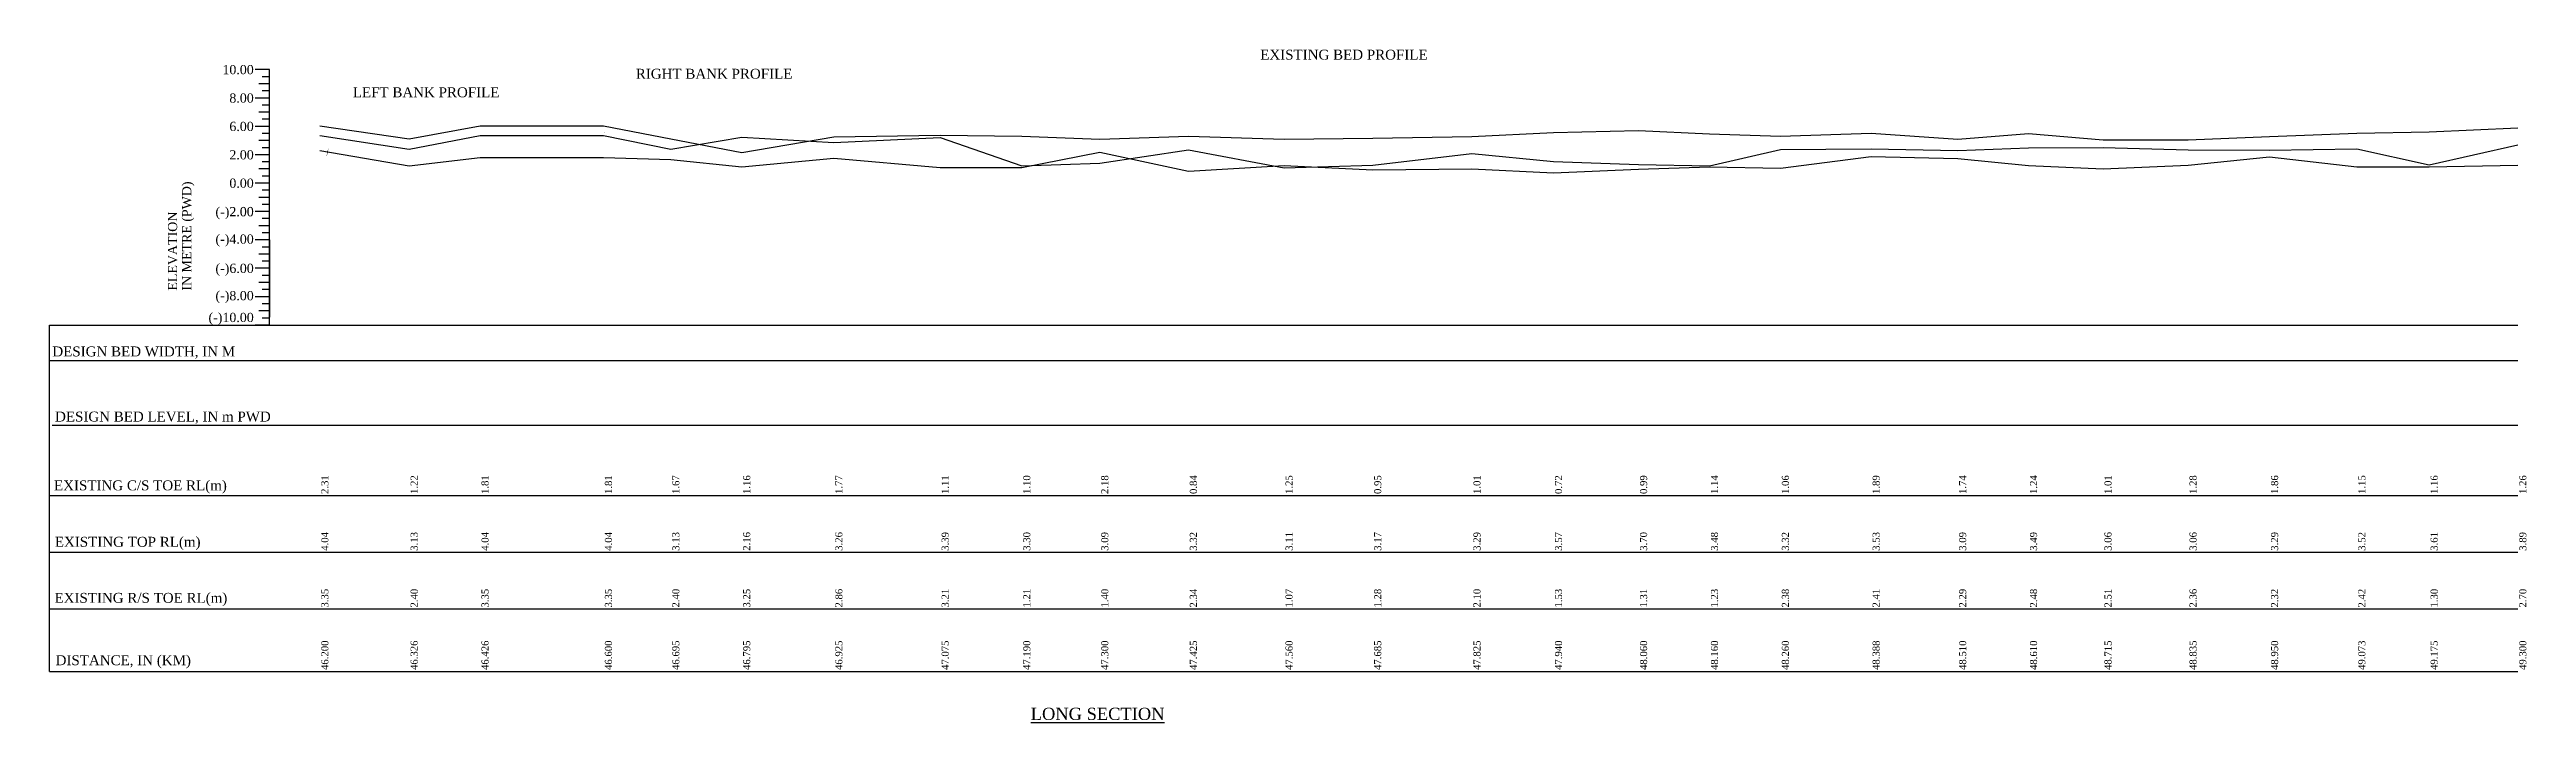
# Model space of a CAD drawing. Header units: metres. Extents: x -148477 to 168932, y -55673 to -2736.
# Drawn here: x 14155.8 to 14330.5, y -14186.7 to -14139.3 of the extents above; entities that cross this region are included whole.
import ezdxf
from ezdxf.enums import TextEntityAlignment as Align

# ---------------------------------------------------------------- set-up
doc = ezdxf.new("R2010")
doc.units = ezdxf.units.M
doc.styles.add('liza', font='times.ttf', dxfattribs={"height": 2})
doc.styles.get("Standard").update_dxf_attribs({"font": 'times.ttf'})

msp = doc.modelspace()

# ---------------------------------------------------------------- texts
at = {"color": 0, "lineweight": 30}
for s, p in [('10.00', (14170.1979, -14141.0253)), ('8.00', (14170.1979, -14143.0253)), ('6.00', (14170.1979, -14145.0253)), ('2.00', (14170.1979, -14147.0253)), ('0.00', (14170.1979, -14149.0253)), ('(-)2.00', (14170.1979, -14151.0385)), ('2.00', (14170.1979, -14151.0253)), ('(-)4.00', (14170.1979, -14152.9635)), ('(-)6.00', (14170.1979, -14155.0253)), ('(-)8.00', (14170.1979, -14156.9503)), ('(-)10.00', (14170.1979, -14158.4847))]:
    msp.add_text(s, height=0.65, dxfattribs=at).set_placement(p, align=Align.RIGHT)
for s, p in [('IN METRE (PWD)', (14165.7979, -14156.2703)), ('ELEVATION', (14164.7979, -14156.2703))]:
    msp.add_text(s, height=0.65, rotation=90, dxfattribs=at).set_placement(p)
at = {"color": 3, "lineweight": 30, "insert": (14241.175, -14139.2962), "char_height": 0.7, "attachment_point": 1}
msp.add_mtext('EXISTING BED PROFILE', dxfattribs=at)
at = {"color": 6, "lineweight": 30, "insert": (14197.1419, -14140.6409), "char_height": 0.7, "attachment_point": 1}
msp.add_mtext('RIGHT BANK PROFILE', dxfattribs=at)
at = {"color": 5, "lineweight": 30, "insert": (14177.1868, -14141.9485), "char_height": 0.7, "attachment_point": 1}
msp.add_mtext('LEFT BANK PROFILE', dxfattribs=at)
at = {"color": 0, "lineweight": 30, "char_height": 0.7, "attachment_point": 1}
for s, insert in [('DESIGN BED WIDTH, IN M', (14155.9957, -14160.2062)), ('DESIGN BED LEVEL, IN m PWD', (14156.1864, -14164.7946)), ('EXISTING C/S TOE RL(m)', (14156.1156, -14169.6431)), ('EXISTING TOP RL(m)', (14156.1705, -14173.6181)), ('EXISTING R/S TOE RL(m)', (14156.1477, -14177.5678)), ('DISTANCE, IN (KM)', (14156.226, -14181.9609))]:
    msp.add_mtext(s, dxfattribs=dict(at, insert=insert))
at = {"color": 6, "linetype": 'Continuous', "lineweight": -3, "ltscale": 0.5, "char_height": 0.5, "width": 2.15, "attachment_point": 1, "rotation": 90, "style": 'liza'}
for s, insert in [('2.31', (14174.9591, -14170.6003)), ('1.22', (14181.2591, -14170.6003)), ('1.81', (14186.2591, -14170.6003)), ('1.81', (14194.9591, -14170.6003)), ('1.67', (14199.7091, -14170.6003)), ('1.16', (14204.7091, -14170.6003)), ('1.77', (14211.2091, -14170.6003)), ('1.11', (14218.7091, -14170.6003)), ('1.10', (14224.4591, -14170.6003)), ('2.18', (14229.9591, -14170.6003)), ('0.84', (14236.2091, -14170.6003)), ('1.25', (14242.9591, -14170.6003)), ('0.95', (14249.2091, -14170.6003)), ('1.01', (14256.2091, -14170.6003)), ('0.72', (14261.9591, -14170.6003)), ('0.99', (14267.9591, -14170.6003)), ('1.14', (14272.9591, -14170.6003)), ('1.06', (14277.9591, -14170.6003)), ('1.89', (14284.3591, -14170.6003)), ('1.74', (14290.4591, -14170.6003)), ('1.24', (14295.4591, -14170.6003)), ('1.01', (14300.7091, -14170.6003)), ('1.28', (14306.7091, -14170.6003)), ('1.86', (14312.4591, -14170.6003)), ('1.15', (14318.6091, -14170.6003)), ('1.16', (14323.7091, -14170.6003)), ('1.26', (14329.9591, -14170.6003)), ('4.04', (14174.9591, -14174.6003)), ('3.13', (14181.2591, -14174.6003)), ('4.04', (14186.2591, -14174.6003)), ('4.04', (14194.9591, -14174.6003)), ('3.13', (14199.7091, -14174.6003)), ('2.16', (14204.7091, -14174.6003)), ('3.26', (14211.2091, -14174.6003)), ('3.39', (14218.7091, -14174.6003)), ('3.30', (14224.4591, -14174.6003)), ('3.09', (14229.9591, -14174.6003)), ('3.32', (14236.2091, -14174.6003)), ('3.11', (14242.9591, -14174.6003)), ('3.17', (14249.2091, -14174.6003)), ('3.29', (14256.2091, -14174.6003)), ('3.57', (14261.9591, -14174.6003)), ('3.70', (14267.9591, -14174.6003)), ('3.48', (14272.9591, -14174.6003)), ('3.32', (14277.9591, -14174.6003)), ('3.53', (14284.3591, -14174.6003)), ('3.09', (14290.4591, -14174.6003)), ('3.49', (14295.4591, -14174.6003)), ('3.06', (14300.7091, -14174.6003)), ('3.06', (14306.7091, -14174.6003)), ('3.29', (14312.4591, -14174.6003)), ('3.52', (14318.6091, -14174.6003)), ('3.61', (14323.7091, -14174.6003)), ('3.89', (14329.9591, -14174.6003)), ('3.35', (14174.9591, -14178.6003)), ('2.40', (14181.2591, -14178.6003)), ('3.35', (14186.2591, -14178.6003)), ('3.35', (14194.9591, -14178.6003)), ('2.40', (14199.7091, -14178.6003)), ('3.25', (14204.7091, -14178.6003)), ('2.86', (14211.2091, -14178.6003)), ('3.21', (14218.7091, -14178.6003)), ('1.21', (14224.4591, -14178.6003)), ('1.40', (14229.9591, -14178.6003)), ('2.34', (14236.2091, -14178.6003)), ('1.07', (14242.9591, -14178.6003)), ('1.28', (14249.2091, -14178.6003)), ('2.10', (14256.2091, -14178.6003)), ('1.53', (14261.9591, -14178.6003)), ('1.31', (14267.9591, -14178.6003)), ('1.23', (14272.9591, -14178.6003)), ('2.38', (14277.9591, -14178.6003)), ('2.41', (14284.3591, -14178.6003)), ('2.29', (14290.4591, -14178.6003)), ('2.48', (14295.4591, -14178.6003)), ('2.51', (14300.7091, -14178.6003)), ('2.36', (14306.7091, -14178.6003)), ('2.32', (14312.4591, -14178.6003)), ('2.42', (14318.6091, -14178.6003)), ('1.30', (14323.7091, -14178.6003)), ('2.70', (14329.9591, -14178.6003)), ('46.200', (14174.9591, -14183.0003)), ('46.326', (14181.2591, -14183.0003)), ('46.426', (14186.2591, -14183.0003)), ('46.600', (14194.9591, -14183.0003)), ('46.695', (14199.7091, -14183.0003)), ('46.795', (14204.7091, -14183.0003)), ('46.925', (14211.2091, -14183.0003)), ('47.075', (14218.7091, -14183.0003)), ('47.190', (14224.4591, -14183.0003)), ('47.300', (14229.9591, -14183.0003)), ('47.425', (14236.2091, -14183.0003)), ('47.560', (14242.9591, -14183.0003)), ('47.685', (14249.2091, -14183.0003)), ('47.825', (14256.2091, -14183.0003)), ('47.940', (14261.9591, -14183.0003)), ('48.060', (14267.9591, -14183.0003)), ('48.160', (14272.9591, -14183.0003)), ('48.260', (14277.9591, -14183.0003)), ('48.388', (14284.3591, -14183.0003)), ('48.510', (14290.4591, -14183.0003)), ('48.610', (14295.4591, -14183.0003)), ('48.715', (14300.7091, -14183.0003)), ('48.835', (14306.7091, -14183.0003)), ('48.950', (14312.4591, -14183.0003)), ('49.073', (14318.6091, -14183.0003)), ('49.175', (14323.7091, -14183.0003)), ('49.300', (14329.9591, -14183.0003))]:
    msp.add_mtext(s, dxfattribs=dict(at, insert=insert))
at = {"color": 0, "linetype": 'ByBlock', "lineweight": 30, "insert": (14224.9913, -14185.66), "char_height": 0.861585, "width": 43.932388, "attachment_point": 1}
msp.add_mtext('\\pi-861.6,l861.6,t3.705e+004;{\\LLONG SECTION }', dxfattribs=at)

# ---------------------------------------------------------------- linework, layer by layer
at = {"color": 0, "lineweight": 30}
for p, q in [((14171.2979, -14140.7003), (14170.2979, -14140.7003)), ((14171.2979, -14141.2003), (14170.7979, -14141.2003)), ((14171.2979, -14158.7003), (14171.2979, -14140.7003)), ((14171.2979, -14142.7003), (14170.2979, -14142.7003)), ((14171.2979, -14142.7003), (14170.2979, -14142.7003)), ((14171.2979, -14142.7003), (14170.2979, -14142.7003)), ((14171.2979, -14141.7003), (14170.5479, -14141.7003)), ((14171.2979, -14142.2003), (14170.7979, -14142.2003)), ((14171.2979, -14144.7003), (14170.2979, -14144.7003)), ((14171.2979, -14144.7003), (14170.2979, -14144.7003)), ((14171.2979, -14143.7003), (14170.5479, -14143.7003)), ((14171.2979, -14143.2003), (14170.7979, -14143.2003)), ((14171.2979, -14144.2003), (14170.7979, -14144.2003)), ((14171.2979, -14145.7003), (14170.5479, -14145.7003)), ((14171.2979, -14145.7003), (14170.5479, -14145.7003)), ((14171.2979, -14145.2003), (14170.7979, -14145.2003)), ((14171.2979, -14145.2003), (14170.7979, -14145.2003)), ((14171.2979, -14146.2003), (14170.7979, -14146.2003)), ((14171.2979, -14146.7003), (14170.2979, -14146.7003)), ((14171.2979, -14147.7003), (14170.5479, -14147.7003)), ((14171.2979, -14147.2003), (14170.7979, -14147.2003)), ((14171.2979, -14148.2003), (14170.7979, -14148.2003)), ((14171.2979, -14148.7003), (14170.2979, -14148.7003)), ((14171.2979, -14149.7003), (14170.5479, -14149.7003)), ((14171.2979, -14149.2003), (14170.7979, -14149.2003)), ((14171.2979, -14150.7003), (14170.2979, -14150.7003)), ((14171.2979, -14151.7003), (14170.5479, -14151.7003)), ((14171.2979, -14150.2003), (14170.7979, -14150.2003)), ((14171.2979, -14151.2003), (14170.7979, -14151.2003)), ((14171.2979, -14152.7003), (14170.2979, -14152.7003)), ((14171.2979, -14152.2003), (14170.7979, -14152.2003)), ((14171.2979, -14153.2003), (14170.7979, -14153.2003)), ((14171.2979, -14154.7003), (14170.2979, -14154.7003)), ((14171.2979, -14153.7003), (14170.5479, -14153.7003)), ((14171.2979, -14154.2003), (14170.7979, -14154.2003)), ((14171.2979, -14155.2003), (14170.7979, -14155.2003)), ((14171.2979, -14156.7003), (14170.2979, -14156.7003)), ((14171.2979, -14155.7003), (14170.5479, -14155.7003)), ((14171.2979, -14156.2003), (14170.7979, -14156.2003)), ((14155.7979, -14158.7003), (14329.8594, -14158.7003)), ((14171.2979, -14158.7003), (14170.2979, -14158.7003)), ((14171.2979, -14157.7003), (14170.5479, -14157.7003)), ((14171.2979, -14157.2003), (14170.7979, -14157.2003)), ((14171.2979, -14158.2003), (14170.7979, -14158.2003)), ((14155.7979, -14161.1949), (14329.8594, -14161.1949)), ((14155.9921, -14165.7475), (14329.8594, -14165.7475)), ((14155.7979, -14183.1003), (14329.8594, -14183.1003))]:
    msp.add_line(p, q, dxfattribs=at)
at = {"lineweight": 30}
for p, q in [((14171.2979, -14152.7003), (14171.2979, -14158.1303)), ((14155.7979, -14183.1003), (14155.7979, -14158.7003)), ((14155.7979, -14170.7003), (14329.8594, -14170.7003)), ((14155.7979, -14174.7003), (14329.8594, -14174.7003)), ((14155.7979, -14178.7003), (14329.8594, -14178.7003))]:
    msp.add_line(p, q, dxfattribs=at)
at = {"color": 3, "lineweight": 30}
msp.add_lwpolyline([(14241.0434, -14139.7116, 0, 0, 0), (14240.1715, -14139.6924, 0, 0, 0), (14239.1959, -14143.8221, 0.2996, 0, 0), (14238.9024, -14145.0713, 0, 0, 0)], format="xyseb", dxfattribs=at)
at = {"color": 6, "lineweight": 30}
msp.add_lwpolyline([(14196.9627, -14141.0233, 0, 0, 0), (14195.8065, -14141.0295, 0, 0, 0), (14195.1869, -14144.0207, 0.2996, 0, 0), (14194.9577, -14145.1561, 0, 0, 0)], format="xyseb", dxfattribs=at)
at = {"color": 5, "lineweight": 30}
msp.add_lwpolyline([(14177.1219, -14142.3247, 0, 0, 0), (14176.4169, -14142.3243, 0, 0, 0), (14175.6778, -14145.4237, 0.2996, 0, 0), (14175.3853, -14146.4608, 0, 0, 0)], format="xyseb", dxfattribs=at)
at = {"color": 4, "linetype": 'Continuous', "lineweight": -3, "ltscale": 0.5}
msp.add_lwpolyline([(14174.8591, -14144.6603), (14181.1591, -14145.5703), (14186.1591, -14144.6603), (14194.8591, -14144.6603), (14199.6091, -14145.5703), (14204.6091, -14146.5403), (14211.1091, -14145.4403), (14218.6091, -14145.3103), (14224.3591, -14145.4003), (14229.8591, -14145.6103), (14236.1091, -14145.3803), (14242.8591, -14145.5903), (14249.1091, -14145.5303), (14256.1091, -14145.4103), (14261.8591, -14145.1303), (14267.8591, -14145.0003), (14272.8591, -14145.2203), (14277.8591, -14145.3803), (14284.2591, -14145.1703), (14290.3591, -14145.6103), (14295.3591, -14145.2103), (14300.6091, -14145.6403), (14306.6091, -14145.6403), (14312.3591, -14145.4103), (14318.5091, -14145.1803), (14323.6091, -14145.0903), (14329.8591, -14144.8103)], dxfattribs=at)
at = {"color": 6, "linetype": 'Continuous', "lineweight": -3, "ltscale": 0.5}
msp.add_lwpolyline([(14174.8591, -14145.3503), (14181.1591, -14146.3003), (14186.1591, -14145.3503), (14194.8591, -14145.3503), (14199.6091, -14146.3003), (14204.6091, -14145.4503), (14211.1091, -14145.8403), (14218.6091, -14145.4903), (14224.3591, -14147.4903), (14229.8591, -14147.3003), (14236.1091, -14146.3603), (14242.8591, -14147.6303), (14249.1091, -14147.4203), (14256.1091, -14146.6003), (14261.8591, -14147.1703), (14267.8591, -14147.3903), (14272.8591, -14147.4703), (14277.8591, -14146.3203), (14284.2591, -14146.2903), (14290.3591, -14146.4103), (14295.3591, -14146.2203), (14300.6091, -14146.1903), (14306.6091, -14146.3403), (14312.3591, -14146.3803), (14318.5091, -14146.2803), (14323.6091, -14147.4003), (14329.8591, -14146.0003)], dxfattribs=at)
at = {"color": 5, "linetype": 'Continuous', "lineweight": -3, "ltscale": 0.5}
msp.add_lwpolyline([(14174.8591, -14146.3903), (14181.1591, -14147.4803), (14186.1591, -14146.8903), (14194.8591, -14146.8903), (14199.6091, -14147.0303), (14204.6091, -14147.5403), (14211.1091, -14146.9303), (14218.6091, -14147.5903), (14224.3591, -14147.6003), (14229.8591, -14146.5203), (14236.1091, -14147.8603), (14242.8591, -14147.4503), (14249.1091, -14147.7503), (14256.1091, -14147.6903), (14261.8591, -14147.9803), (14267.8591, -14147.7103), (14272.8591, -14147.5603), (14277.8591, -14147.6403), (14284.2591, -14146.8103), (14290.3591, -14146.9603), (14295.3591, -14147.4603), (14300.6091, -14147.6903), (14306.6091, -14147.4203), (14312.3591, -14146.8403), (14318.5091, -14147.5503), (14323.6091, -14147.5403), (14329.8591, -14147.4403)], dxfattribs=at)
at = {"color": 0, "lineweight": 30}
msp.add_lwpolyline([(14166.2979, -14156.4003, 0, 0, 0), (14166.2979, -14148.6536, 0.2767, 0, 0), (14166.2979, -14148.1003, 0, 0, 0)], format="xyseb", dxfattribs=at)

msp.set_redraw_order([(e.dxf.handle, doc.entitydb.next_handle()) for e in msp.query("TEXT MTEXT ATTDEF DIMENSION ARC_DIMENSION")])  # texts and dimensions are drawn at this point

doc.saveas('drawing.dxf')
